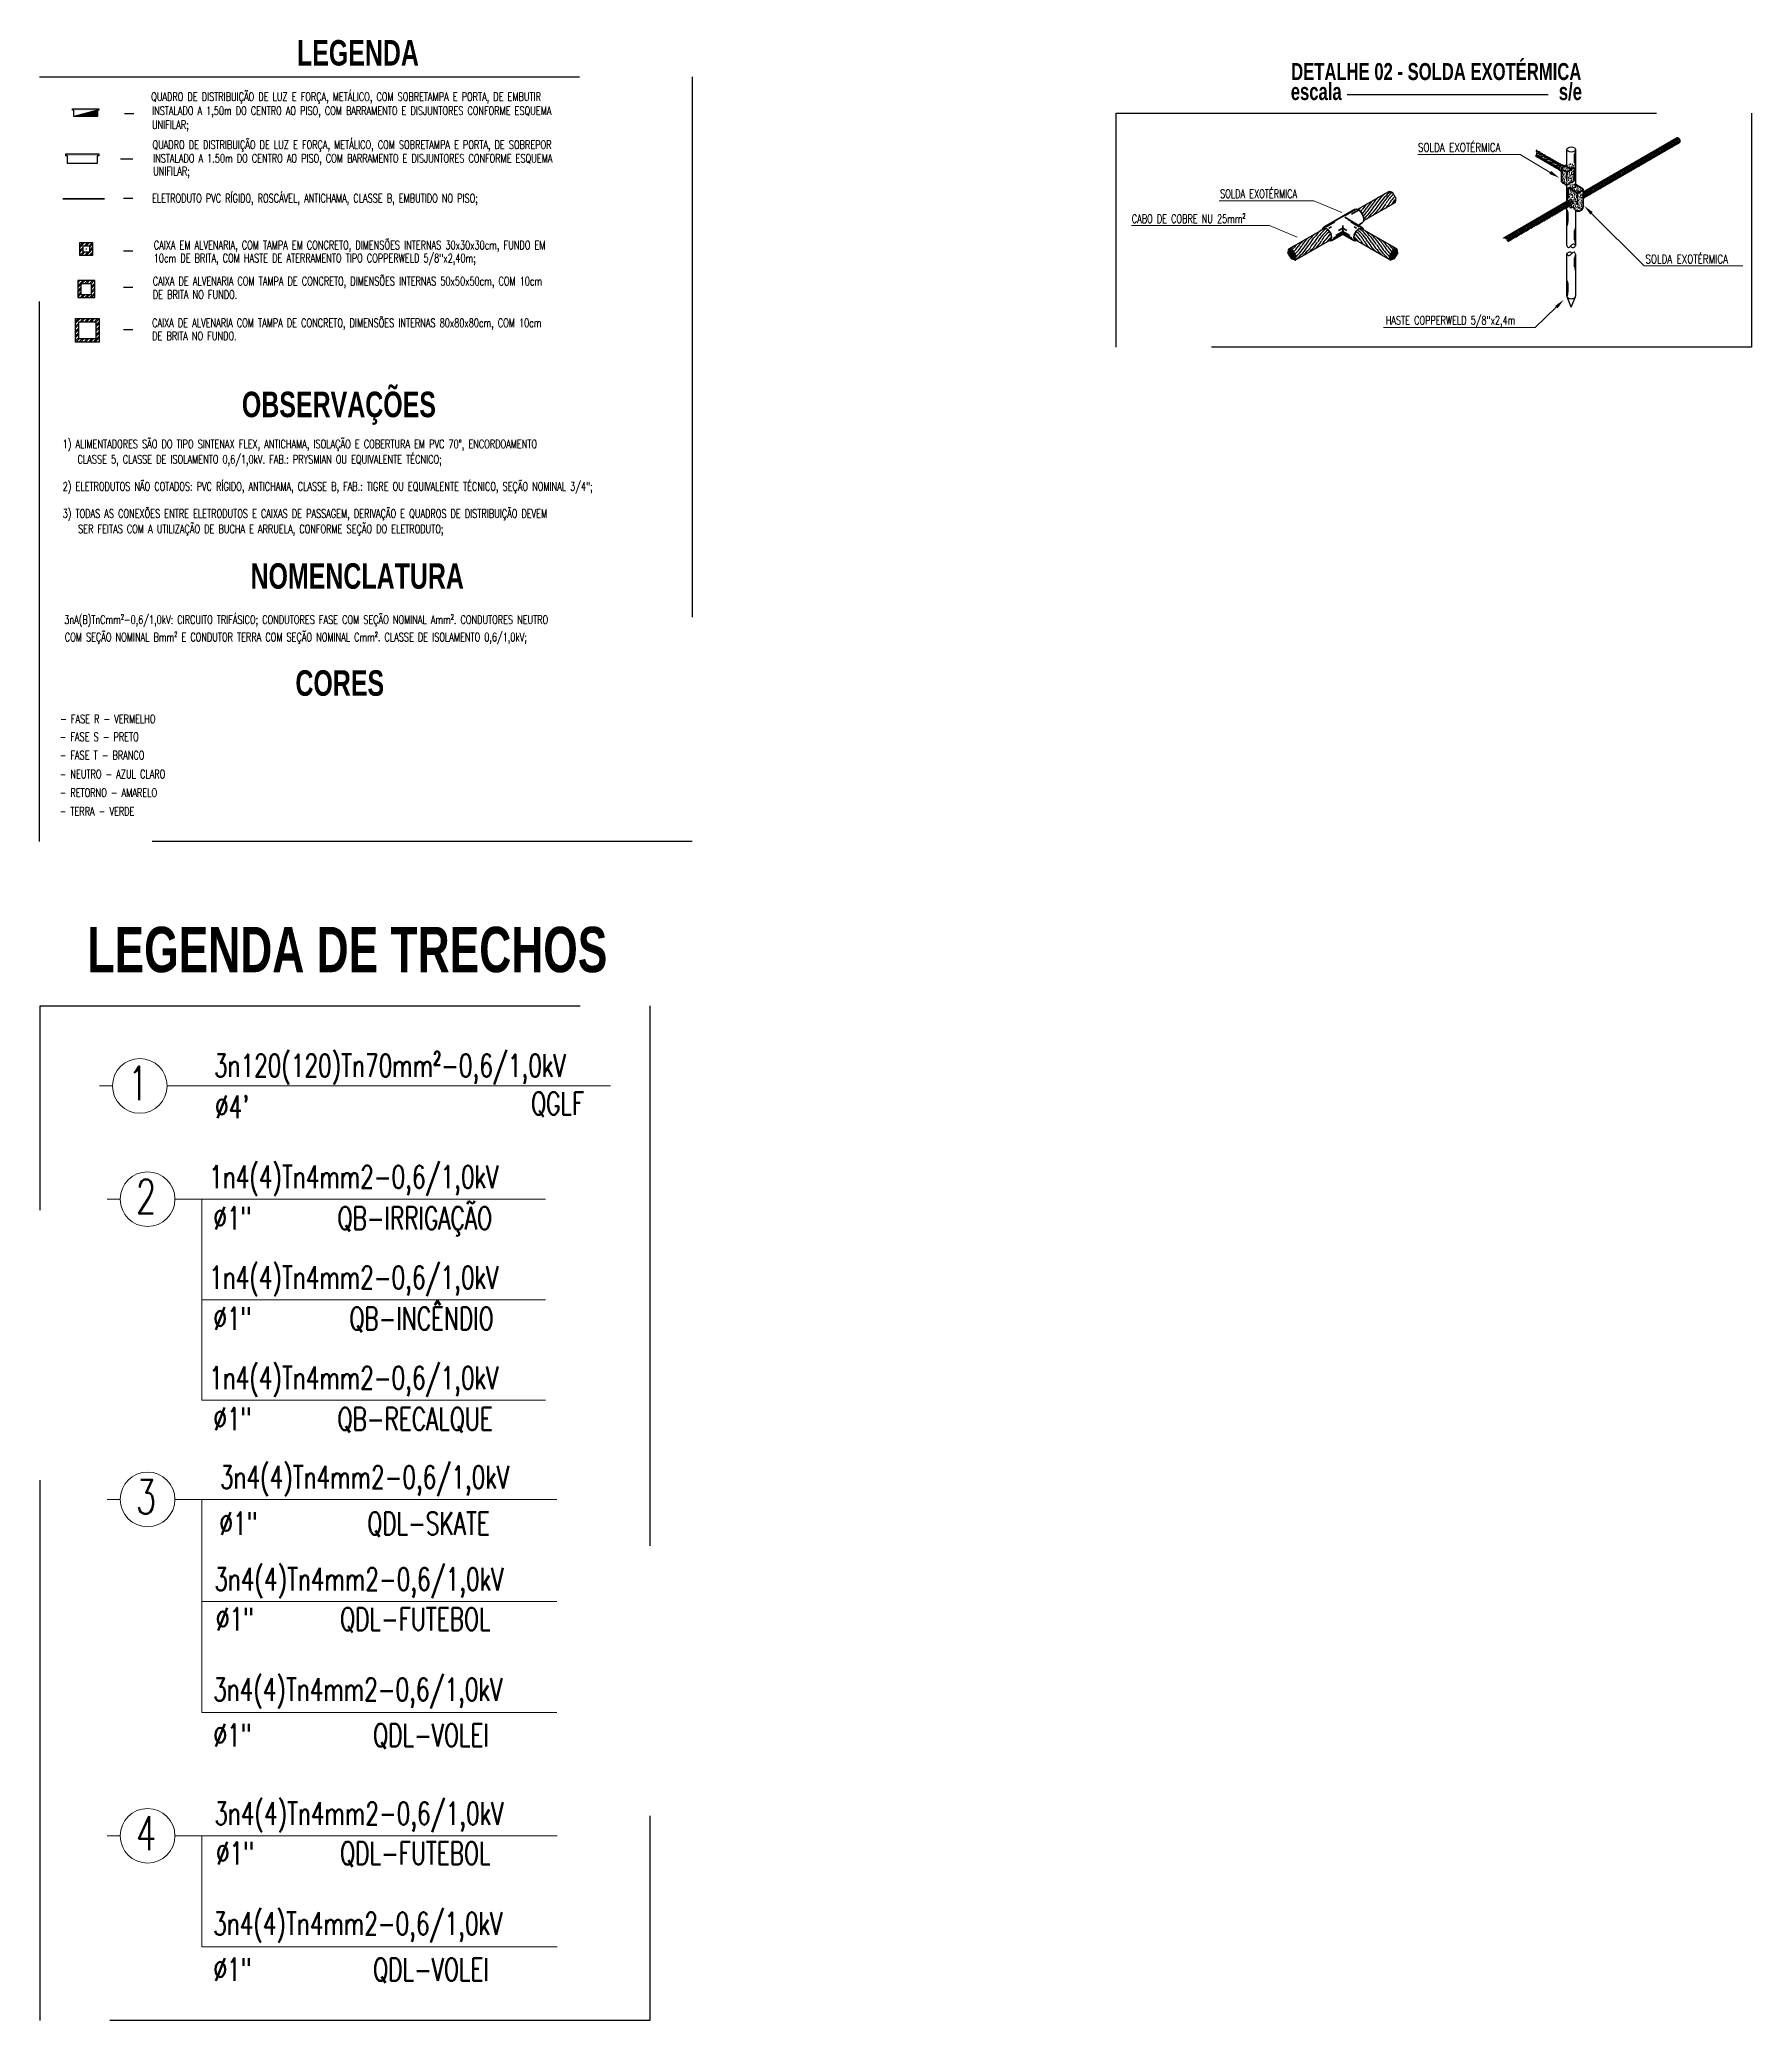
# Model space of a CAD drawing. Header units: millimetres. Extents: x 867 to 1330, y 209 to 507.
# Drawn here: x 955.32 to 985.52, y 208.95 to 243.89 of the extents above; entities that cross this region are included whole.
import ezdxf
from ezdxf.enums import TextEntityAlignment as Align

# ---------------------------------------------------------------- set-up
doc = ezdxf.new("R2010")
doc.units = ezdxf.units.MM
doc.header["$LTSCALE"] = 5
doc.set_wipeout_variables(frame=1)
doc.linetypes.add('HIDDEN', pattern=[9.525, 6.35, -3.175])
for name, color, linetype, lineweight in [('I-ARQ', 8, 'Continuous', 0), ('I-CAIXAS', 3, 'Continuous', 30), ('I-ELET_EMB', 5, 'Continuous', 35), ('I-ELET_PISO', 5, 'HIDDEN', 35), ('I-FIAÇÃO', 2, 'Continuous', 25), ('I-LIN_CHAMADA', 9, 'Continuous', 9), ('I-PONTO_ELE', 4, 'Continuous', 30), ('I-TEXTOS', 2, 'Continuous', 25)]:
    doc.layers.add(name, color=color, linetype=linetype, lineweight=lineweight)
doc.styles.add('ROMANS', font='ROMANS.SHX', dxfattribs={"height": 0.25})
doc.styles.add('SANSSERIFBOLD', font='sasb____.pfb')
pattern_1 = [(45, (0, 0), (-0.112253, 0.112253), []), (45, (0, 0.07938), (-0.112253, 0.112253), [])]

msp = doc.modelspace()

# ---------------------------------------------------------------- texts
at = {"layer": 'I-TEXTOS', "color": 4, "style": 'SANSSERIFBOLD', "width": 0.7}
for s, height, p in [('LEGENDA ', 0.45, (959.862, 243.429)), ('DETALHE 02 - SOLDA EXOTÉRMICA', 0.3, (977.398, 243.173)), ('escala                                               s/e', 0.3, (977.391, 242.82)), ('OBSERVAÇÕES', 0.45, (958.891, 237.227)), ('NOMENCLATURA', 0.45, (959.043, 234.201)), ('CORES', 0.45, (959.835, 232.313)), ('LEGENDA DE TRECHOS', 0.79998, (956.167, 227.438))]:
    msp.add_text(s, height=height, dxfattribs=at).set_placement(p)
at = {"layer": 'I-TEXTOS', "color": 2, "style": 'ROMANS', "width": 0.7}
for s, p in [('QUADRO DE DISTRIBUIÇÃO DE LUZ E FORÇA, METÁLICO, COM SOBRETAMPA E PORTA, DE EMBUTIR', (957.291, 242.804)), ('UNIFILAR;', (957.306, 242.31)), ('INSTALADO A 1,50m DO CENTRO AO PISO, COM BARRAMENTO E DISJUNTORES CONFORME ESQUEMA', (957.307, 242.557)), ('QUADRO DE DISTRIBUIÇÃO DE LUZ E FORÇA, METÁLICO, COM SOBRETAMPA E PORTA, DE SOBREPOR', (957.314, 241.957)), ('INSTALADO A 1.50m DO CENTRO AO PISO, COM BARRAMENTO E DISJUNTORES CONFORME ESQUEMA', (957.325, 241.717)), ('UNIFILAR;', (957.325, 241.491)), ('ELETRODUTO PVC RÍGIDO, ROSCÁVEL, ANTICHAMA, CLASSE B, EMBUTIDO NO PISO;', (957.306, 241.014)), ('CAIXA EM ALVENARIA, COM TAMPA EM CONCRETO, DIMENSÕES INTERNAS 30x30x30cm, FUNDO EM', (957.337, 240.187)), ('10cm DE BRITA, COM HASTE DE ATERRAMENTO TIPO COPPERWELD 5/8"x2,40m;', (957.337, 239.957)), ('CAIXA DE ALVENARIA COM TAMPA DE CONCRETO, DIMENSÕES INTERNAS 50x50x50cm, COM 10cm ', (957.32, 239.551)), ('DE BRITA NO FUNDO.', (957.32, 239.315)), ('CAIXA DE ALVENARIA COM TAMPA DE CONCRETO, DIMENSÕES INTERNAS 80x80x80cm, COM 10cm ', (957.308, 238.815)), ('DE BRITA NO FUNDO.', (957.308, 238.585)), ('1) ALIMENTADORES SÃO DO TIPO SINTENAX FLEX, ANTICHAMA, ISOLAÇÃO E COBERTURA EM PVC 70°, ENCORDOAMENTO ', (955.731, 236.679)), ('CLASSE 5, CLASSE DE ISOLAMENTO 0,6/1,0kV. FAB.: PRYSMIAN OU EQUIVALENTE TÉCNICO;', (955.993, 236.409)), ('2) ELETRODUTOS NÃO COTADOS: PVC RÍGIDO, ANTICHAMA, CLASSE B, FAB.: TIGRE OU EQUIVALENTE TÉCNICO, SEÇÃO NOMINAL 3/4";', (955.731, 235.93)), ('3) TODAS AS CONEXÕES ENTRE ELETRODUTOS E CAIXAS DE PASSAGEM, DERIVAÇÃO E QUADROS DE DISTRIBUIÇÃO DEVEM', (955.731, 235.452)), ('SER FEITAS COM A UTILIZAÇÃO DE BUCHA E ARRUELA, CONFORME SEÇÃO DO ELETRODUTO;', (956.003, 235.181)), ('3nA(B)TnCmm²-0,6/1,0kV: CIRCUITO TRIFÁSICO; CONDUTORES FASE COM SEÇÃO NOMINAL Amm². CONDUTORES NEUTRO', (955.758, 233.581)), ('COM SEÇÃO NOMINAL Bmm² E CONDUTOR TERRA COM SEÇÃO NOMINAL Cmm². CLASSE DE ISOLAMENTO 0,6/1,0kV;', (955.768, 233.273)), ('- FASE R - VERMELHO', (955.685, 231.83)), ('- FASE S - PRETO', (955.677, 231.514)), ('- FASE T - BRANCO', (955.677, 231.19)), ('- NEUTRO - AZUL CLARO', (955.677, 230.857)), ('- RETORNO - AMARELO', (955.677, 230.53)), ('- TERRA - VERDE', (955.677, 230.2))]:
    msp.add_text(s, height=0.15, dxfattribs=at).set_placement(p)
at = {"layer": 'I-TEXTOS', "linetype": 'ByBlock', "style": 'ROMANS'}
for s, width, p in [('SOLDA EXOTÉRMICA', 0.75, (979.635, 241.984)), ('SOLDA EXOTÉRMICA', 0.75, (983.647, 240.015)), ('HASTE COPPERWELD 5/8"x2,4m', 0.7, (979.066, 238.936))]:
    msp.add_text(s, height=0.15, dxfattribs=dict(at, width=width)).set_placement(p, align=Align.MIDDLE_LEFT)
at = {"layer": 'I-TEXTOS', "style": 'ROMANS', "width": 0.7}
for s, height, p in [('SOLDA EXOTÉRMICA', 0.15, (976.145, 241.092)), ('CABO DE COBRE NU 25mm²', 0.15, (974.587, 240.651)), ('3n120(120)Tn70mm²-0,6/1,0kV', 0.39999, (958.399, 225.591)), ('1', 0.6, (956.884, 225.179)), ("%%C4'", 0.4, (958.418, 224.861)), ('QGLF', 0.4, (963.993, 224.924)), ('1n4(4)Tn4mm2-0,6/1,0kV', 0.4, (958.315, 223.627)), ('2', 0.6, (957.021, 223.182)), ('%%C1"       QB-IRRIGAÇÃO', 0.4, (958.388, 222.901)), ('1n4(4)Tn4mm2-0,6/1,0kV', 0.4, (958.315, 221.855)), ('%%C1"        QB-INCÊNDIO', 0.4, (958.388, 221.13)), ('1n4(4)Tn4mm2-0,6/1,0kV', 0.4, (958.315, 220.083)), ('%%C1"       QB-RECALQUE', 0.4, (958.388, 219.358)), ('3n4(4)Tn4mm2-0,6/1,0kV', 0.4, (958.505, 218.331)), ('3', 0.6, (957.021, 217.886)), ('%%C1"         QDL-SKATE', 0.4, (958.495, 217.517)), ('4', 0.6, (957.021, 211.954))]:
    msp.add_text(s, height=height, dxfattribs=at).set_placement(p)
for s, p in [('3n4(4)Tn4mm2-0,6/1,0kV', (958.405, 216.533)), ('%%C1"       QDL-FUTEBOL', (958.433, 215.83)), ('3n4(4)Tn4mm2-0,6/1,0kV', (958.385, 214.588)), ('%%C1"          QDL-VOLEI', (958.39, 213.78)), ('3n4(4)Tn4mm2-0,6/1,0kV', (958.405, 212.402)), ('%%C1"       QDL-FUTEBOL', (958.434, 211.699)), ('3n4(4)Tn4mm2-0,6/1,0kV', (958.386, 210.457)), ('%%C1"          QDL-VOLEI', (958.39, 209.649))]:
    msp.add_text(s, height=0.4, rotation=360, dxfattribs=at).set_placement(p)

# ---------------------------------------------------------------- blocks, each defined once
blk = doc.blocks.new('QUADRO-DISTRIBUIÇÃO')
blk.add_wipeout([(-0.259, 0.091), (0.256, 0.091), (0.256, 0.061), (0.232, 0.061), (0.232, -0.061), (-0.232, -0.061), (-0.232, 0.061), (-0.259, 0.061)]).dxf.layer = 'I-CAIXAS'
at = {"layer": 'I-CAIXAS'}
blk.add_hatch(color=256, dxfattribs=at).paths.add_polyline_path([(-0.232, -0.061), (0.232, -0.061), (0.232, 0.061)])
for p, q in [((-0.259, 0.061), (-0.259, 0.091)), ((-0.259, 0.091), (0.256, 0.091)), ((-0.232, 0.061), (-0.259, 0.061)), ((-0.232, -0.061), (-0.232, 0.061)), ((0.232, 0.061), (-0.232, -0.061)), ((0.256, 0.061), (0.232, 0.061)), ((0.232, 0.061), (0.232, -0.061)), ((0.256, 0.091), (0.256, 0.061)), ((0.232, -0.061), (-0.232, -0.061)), ((0.232, -0.061), (-0.232, -0.061))]:
    blk.add_line(p, q, dxfattribs=at)
blk.add_solid([(0.256, 0.091), (-0.259, 0.091), (0.256, 0.061), (-0.259, 0.061)], dxfattribs=at)
blk = doc.blocks.new('CAIXA80X80')
at = {"layer": 'I-CAIXAS', "lineweight": 0}
h = blk.add_hatch(dxfattribs=at)
h.set_pattern_fill('STEEL', color=9, scale=0.05, style=0)
h.set_pattern_definition(pattern_1)
h.paths.add_polyline_path([(0.55, 0.55), (-0.55, 0.55), (-0.55, -0.55), (0.55, -0.55)])
h.paths.add_polyline_path([(0.4, -0.4), (-0.4, -0.4), (-0.4, 0.4), (0.4, 0.4)], flags=16)
at = {"layer": 'I-CAIXAS'}
for points in [[(-0.55, 0.55), (0.55, 0.55), (0.55, -0.55), (-0.55, -0.55)], [(-0.4, 0.4), (0.4, 0.4), (0.4, -0.4), (-0.4, -0.4)]]:
    blk.add_lwpolyline(points, close=True, dxfattribs=at)
blk = doc.blocks.new('CX50X50')
at = {"layer": 'I-CAIXAS', "lineweight": 0}
h = blk.add_hatch(dxfattribs=at)
h.set_pattern_fill('STEEL', color=9, scale=0.05, style=0)
h.set_pattern_definition(pattern_1)
h.paths.add_polyline_path([(0.4, 0.4), (-0.4, 0.4), (-0.4, -0.4), (0.4, -0.4)])
h.paths.add_polyline_path([(0.25, -0.25), (-0.25, -0.25), (-0.25, 0.25), (0.25, 0.25)], flags=16)
at = {"layer": 'I-CAIXAS'}
for points in [[(0.4, 0.4), (-0.4, 0.4), (-0.4, -0.4), (0.4, -0.4)], [(0.25, 0.25), (-0.25, 0.25), (-0.25, -0.25), (0.25, -0.25)]]:
    blk.add_lwpolyline(points, close=True, dxfattribs=at)
blk = doc.blocks.new('cxat')
at = {"layer": 'I-CAIXAS', "lineweight": 0}
h = blk.add_hatch(dxfattribs=at)
h.set_pattern_fill('STEEL', color=9, scale=0.05, angle=-90, style=0)
h.set_pattern_definition([(315, (0, 0), (0.1122532015134, 0.1122532015134), []), (315, (0.07938, -1e-17), (0.1122532015134, 0.1122532015134), [])])
h.paths.add_polyline_path([(464481.605, 9296211.166), (464481.605, 9296211.766), (464481.005, 9296211.766), (464481.005, 9296211.166)])
h.paths.add_polyline_path([(464481.155, 9296211.316), (464481.155, 9296211.616), (464481.455, 9296211.616), (464481.455, 9296211.316)], flags=16)
at = {"layer": 'I-CAIXAS'}
for points in [[(464481.605, 9296211.766), (464481.605, 9296211.166), (464481.005, 9296211.166), (464481.005, 9296211.766)], [(464481.455, 9296211.616), (464481.455, 9296211.316), (464481.155, 9296211.316), (464481.155, 9296211.616)]]:
    blk.add_lwpolyline(points, close=True, dxfattribs=at)
at = {"layer": 'I-PONTO_ELE'}
blk.add_solid([(464481.276, 9296211.495), (464481.333, 9296211.495), (464481.276, 9296211.438), (464481.333, 9296211.438)], dxfattribs=at)

# ---------------------------------------------------------------- hatches: boundary and pattern name
at = {"layer": 'I-ELET_EMB'}
h = msp.add_hatch(dxfattribs=at)
h.set_pattern_fill('STIPPLE', color=256, scale=0.13125, angle=30, style=0)
h.set_pattern_definition([(30, (973.17299, 232.3687), (-0.065625, 0.1136658), [0, -0.13125]), (30, (973.20805, 232.39197), (-0.065625, 0.1136658), [0, -0.13125]), (30, (973.17315, 232.40517), (-0.065625, 0.1136658), [0, -0.13125]), (30, (973.18766, 232.43779), (-0.065625, 0.1136658), [0, -0.13125]), (30, (973.15417, 232.42755), (-0.065625, 0.1136658), [0, -0.13125]), (30, (973.14751, 232.46008), (-0.065625, 0.1136658), [0, -0.13125]), (30, (973.11978, 232.47135), (-0.065625, 0.1136658), [0, -0.13125]), (30, (973.15747, 232.49008), (-0.065625, 0.1136658), [0, -0.13125]), (30, (973.18212, 232.51037), (-0.065625, 0.1136658), [0, -0.13125]), (30, (973.21151, 232.49097), (-0.065625, 0.1136658), [0, -0.13125]), (30, (973.23556, 232.50182), (-0.065625, 0.1136658), [0, -0.13125]), (30, (973.25918, 232.4609), (-0.065625, 0.1136658), [0, -0.13125]), (30, (973.2466, 232.43545), (-0.065625, 0.1136658), [0, -0.13125]), (30, (973.21084, 232.42389), (-0.065625, 0.1136658), [0, -0.13125]), (30, (973.21948, 232.45616), (-0.065625, 0.1136658), [0, -0.13125]), (30, (973.18721, 232.46481), (-0.065625, 0.1136658), [0, -0.13125]), (30, (973.2717, 232.42872), (-0.065625, 0.1136658), [0, -0.13125])])
edge = h.paths.add_edge_path()
edge.add_line((982.165, 241.386), (982.168, 241.376))
edge.add_line((982.168, 241.376), (982.172, 241.369))
edge.add_line((982.172, 241.369), (982.176, 241.364))
edge.add_line((982.176, 241.364), (982.181, 241.36))
edge.add_line((982.181, 241.36), (982.187, 241.358))
edge.add_line((982.187, 241.358), (982.192, 241.356))
edge.add_line((982.192, 241.356), (982.197, 241.355))
edge.add_line((982.197, 241.355), (982.201, 241.354))
edge.add_line((982.201, 241.354), (982.205, 241.352))
edge.add_line((982.205, 241.352), (982.209, 241.35))
edge.add_line((982.209, 241.35), (982.212, 241.348))
edge.add_line((982.212, 241.348), (982.215, 241.346))
edge.add_line((982.215, 241.346), (982.217, 241.344))
edge.add_line((982.217, 241.344), (982.219, 241.342))
edge.add_line((982.219, 241.342), (982.221, 241.34))
edge.add_line((982.221, 241.34), (982.223, 241.338))
edge.add_line((982.223, 241.338), (982.225, 241.336))
edge.add_line((982.225, 241.336), (982.227, 241.335))
edge.add_line((982.227, 241.335), (982.229, 241.333))
edge.add_line((982.229, 241.333), (982.231, 241.332))
edge.add_line((982.231, 241.332), (982.233, 241.331))
edge.add_line((982.233, 241.331), (982.235, 241.33))
edge.add_line((982.235, 241.33), (982.237, 241.329))
edge.add_line((982.237, 241.329), (982.239, 241.328))
edge.add_line((982.239, 241.328), (982.241, 241.327))
edge.add_line((982.241, 241.327), (982.243, 241.326))
edge.add_line((982.243, 241.326), (982.245, 241.325))
edge.add_line((982.245, 241.325), (982.247, 241.325))
edge.add_line((982.247, 241.325), (982.249, 241.324))
edge.add_line((982.249, 241.324), (982.251, 241.324))
edge.add_line((982.251, 241.324), (982.253, 241.323))
edge.add_line((982.253, 241.323), (982.255, 241.323))
edge.add_line((982.255, 241.323), (982.258, 241.323))
edge.add_line((982.258, 241.323), (982.26, 241.323))
edge.add_line((982.26, 241.323), (982.262, 241.323))
edge.add_line((982.262, 241.323), (982.265, 241.323))
edge.add_line((982.265, 241.323), (982.267, 241.324))
edge.add_line((982.267, 241.324), (982.27, 241.325))
edge.add_line((982.27, 241.325), (982.272, 241.325))
edge.add_line((982.272, 241.325), (982.275, 241.327))
edge.add_line((982.275, 241.327), (982.277, 241.328))
edge.add_line((982.277, 241.328), (982.28, 241.329))
edge.add_line((982.28, 241.329), (982.283, 241.331))
edge.add_line((982.283, 241.331), (982.285, 241.333))
edge.add_line((982.285, 241.333), (982.288, 241.335))
edge.add_line((982.288, 241.335), (982.291, 241.337))
edge.add_line((982.291, 241.337), (982.294, 241.339))
edge.add_line((982.294, 241.339), (982.297, 241.342))
edge.add_line((982.297, 241.342), (982.3, 241.344))
edge.add_line((982.3, 241.344), (982.303, 241.347))
edge.add_line((982.303, 241.347), (982.306, 241.35))
edge.add_line((982.306, 241.35), (982.309, 241.353))
edge.add_line((982.309, 241.353), (982.313, 241.355))
edge.add_line((982.313, 241.355), (982.316, 241.358))
edge.add_line((982.316, 241.358), (982.32, 241.36))
edge.add_line((982.32, 241.36), (982.324, 241.362))
edge.add_line((982.324, 241.362), (982.327, 241.364))
edge.add_line((982.327, 241.364), (982.332, 241.366))
edge.add_line((982.332, 241.366), (982.336, 241.367))
edge.add_line((982.336, 241.367), (982.34, 241.369))
edge.add_line((982.34, 241.369), (982.345, 241.37))
edge.add_line((982.345, 241.37), (982.349, 241.371))
edge.add_line((982.349, 241.371), (982.354, 241.373))
edge.add_line((982.354, 241.373), (982.359, 241.374))
edge.add_line((982.359, 241.374), (982.363, 241.376))
edge.add_line((982.363, 241.376), (982.368, 241.378))
edge.add_line((982.368, 241.378), (982.373, 241.38))
edge.add_line((982.373, 241.38), (982.377, 241.384))
edge.add_line((982.377, 241.384), (982.382, 241.388))
edge.add_line((982.382, 241.388), (982.387, 241.394))
edge.add_line((982.387, 241.394), (982.391, 241.402))
edge.add_line((982.391, 241.402), (982.396, 241.411))
edge.add_line((982.396, 241.411), (982.396, 241.63))
edge.add_line((982.396, 241.63), (982.396, 241.63))
edge.add_ellipse((982.338, 241.66), major_axis=(-0.0775, 0), ratio=0.5774, start_angle=221.8514, end_angle=228.1535)
edge.add_line((982.39, 241.627), (982.284, 241.565))
edge.add_arc((982.258, 241.611), 0.0525, 240, 300, ccw=False)
edge.add_line((982.231, 241.565), (982.173, 241.599))
edge.add_arc((982.181, 241.613), 0.0159, 180, 240, ccw=False)
edge.add_line((982.165, 241.613), (982.165, 241.386))
edge = h.paths.add_edge_path()
edge.add_arc((982.451, 241.214), 0.0318, 240, 300)
edge.add_line((982.467, 241.186), (982.54, 241.228))
edge.add_arc((982.532, 241.242), 0.0159, 300, 420)
edge.add_line((982.54, 241.256), (982.416, 241.328))
edge.add_line((982.416, 241.328), (982.416, 241.306))
edge.add_ellipse((982.338, 241.306), major_axis=(-0.0775, 0), ratio=0.5774, start_angle=180, end_angle=313.1409)
edge.add_line((982.285, 241.273), (982.436, 241.186))
edge = h.paths.add_edge_path()
edge.add_ellipse((982.532, 241.136), major_axis=(-0.0256, 0.0444), ratio=0.5774, start_angle=185.404, end_angle=288.8795)
edge.add_line((982.548, 241.164), (982.548, 241.079))
edge.add_arc((982.574, 241.069), 0.0278, 120.2965, 159.1471, ccw=False)
edge = h.paths.add_edge_path()
edge.add_line((982.436, 241.186), (982.285, 241.273))
edge.add_ellipse((982.338, 241.306), major_axis=(-0.0775, 0), ratio=0.5774, start_angle=313.1409, end_angle=316.0958)
edge.add_line((982.282, 241.275), (982.282, 241.127))
edge.add_arc((982.202, 241.113), 0.0817, -17.9583, 9.999, ccw=False)
edge.add_arc((982.363, 241.033), 0.0996, 146.5236, 177.9876)
edge.add_ellipse((982.296, 240.999), major_axis=(-0.0256, 0.0444), ratio=0.5774, start_angle=340.7438, end_angle=557.6337)
edge.add_line((982.312, 240.952), (982.307, 240.949))
edge.add_arc((982.333, 240.946), 0.0261, 172.859, 310.0622)
edge.add_arc((982.366, 240.915), 0.02, 27.183, 145.6624, ccw=False)
edge.add_arc((982.465, 240.943), 0.0832, 193.6166, 360.7094)
edge.add_line((982.548, 240.944), (982.548, 241.179))
edge.add_line((982.548, 241.179), (982.548, 241.242))
edge.add_arc((982.532, 241.242), 0.0159, 300, 360, ccw=False)
edge.add_line((982.54, 241.228), (982.467, 241.186))
edge.add_arc((982.451, 241.214), 0.0318, 240, 300, ccw=False)
edge = h.paths.add_edge_path()
edge.add_line((982.173, 241.627), (982.225, 241.657))
edge.add_arc((982.243, 241.773), 0.117, 238.1521, 260.9248, ccw=False)
edge.add_ellipse((982.157, 241.628), major_axis=(0.0256, 0.0444), ratio=0.5774, start_angle=2.8835, end_angle=182.1813)
edge.add_arc((982.112, 241.529), 0.058, 24.0551, 69.0209, ccw=False)
edge.add_line((982.165, 241.553), (982.165, 241.613))
edge.add_arc((982.181, 241.613), 0.0159, 120, 180, ccw=False)
edge = h.paths.add_edge_path()
edge.add_line((982.284, 241.565), (982.39, 241.627))
edge.add_ellipse((982.338, 241.66), major_axis=(-0.0775, 0), ratio=0.5774, start_angle=228.1535, end_angle=360)
edge.add_line((982.261, 241.66), (982.261, 241.678))
edge.add_line((982.261, 241.678), (982.173, 241.627))
edge.add_arc((982.181, 241.613), 0.0159, 120, 240)
edge.add_line((982.173, 241.599), (982.231, 241.565))
edge.add_arc((982.258, 241.611), 0.0525, 240, 300)

# ---------------------------------------------------------------- linework, layer by layer
at = {"linetype": 'HIDDEN', "ltscale": 0.3}
for points in [[(974.314, 242.587), (985.515, 242.587), (985.515, 238.459), (974.314, 238.459)], [(955.332, 226.847), (966.088, 226.847), (966.088, 208.951), (955.332, 208.951)]]:
    msp.add_lwpolyline(points, close=True, dxfattribs=at)
at = {"layer": 'I-ARQ'}
for p, q in [((982.548, 241.201), (984.207, 242.158)), ((982.124, 241.592), (981.708, 241.832)), ((982.175, 241.675), (981.717, 241.939)), ((982.392, 241.71), (982.392, 241.872)), ((982.4, 241.667), (982.4, 241.898)), ((982.408, 241.646), (982.408, 241.914)), ((982.564, 241.098), (984.256, 242.074)), ((981.14, 240.387), (982.28, 241.046)), ((981.222, 240.323), (982.313, 240.952)), ((982.261, 240.866), (982.261, 240.923)), ((982.269, 240.61), (982.269, 240.879)), ((982.277, 240.632), (982.277, 240.862)), ((982.285, 240.675), (982.285, 240.837)), ((982.392, 240.355), (982.392, 240.517)), ((982.4, 240.312), (982.4, 240.542)), ((982.408, 240.29), (982.408, 240.559)), ((982.392, 239.879), (982.392, 240.04)), ((982.4, 239.836), (982.4, 240.066)), ((982.408, 239.814), (982.408, 240.082)), ((982.269, 239.365), (982.269, 239.633)), ((982.277, 239.386), (982.277, 239.617)), ((982.285, 239.43), (982.285, 239.591))]:
    msp.add_line(p, q, dxfattribs=at)
msp.add_arc((982.181, 241.613), 0.0159, 120, 240, dxfattribs=at)
for centre, major_axis, ratio, start_param, end_param in [((984.212, 242.15), (-0.00488, 0.00845), 0.509483, 4.692989, 6.283185), ((984.224, 242.146), (-0.00488, 0.00845), 0.509483, 4.628823, 6.283185), ((984.236, 242.142), (-0.00488, 0.00845), 0.509483, 3.141593, 6.283185), ((984.246, 242.125), (-0.00477, 0.00835), 0.512264, 3.141593, 6.283185), ((984.255, 242.109), (-0.00477, 0.00822), 0.525888, 2.655075, 6.283185), ((984.251, 242.083), (-0.00488, 0.00845), 0.509483, 3.141593, 4.494178), ((984.253, 242.096), (-0.00488, 0.00845), 0.509483, 3.262738, 4.839163)]:
    msp.add_ellipse(centre, major_axis=major_axis, ratio=ratio, start_param=start_param, end_param=end_param, dxfattribs=at)
at = {"layer": 'I-CAIXAS'}
msp.add_lwpolyline([(956.337, 241.7), (955.816, 241.7), (955.816, 241.836), (955.785, 241.836), (955.785, 241.87), (956.365, 241.87), (956.365, 241.836), (956.337, 241.836), (956.337, 241.7), (955.816, 241.7)], dxfattribs=at)
msp.add_solid([(956.365, 241.87), (955.785, 241.87), (956.365, 241.836), (955.785, 241.836)], dxfattribs=at)
at = {"layer": 'I-ELET_EMB'}
for p, q in [((982.165, 241.613), (982.165, 241.386)), ((982.173, 241.627), (982.261, 241.678)), ((982.231, 241.565), (982.173, 241.599)), ((982.258, 241.558), (982.258, 241.421)), ((982.284, 241.565), (982.396, 241.63)), ((982.396, 241.63), (982.396, 241.411)), ((982.282, 241.275), (982.282, 241.127)), ((982.436, 241.186), (982.282, 241.275)), ((982.54, 241.256), (982.416, 241.328)), ((982.451, 241.182), (982.451, 240.973)), ((982.467, 241.186), (982.54, 241.228)), ((982.548, 241.179), (982.548, 241.242)), ((982.548, 241.179), (982.548, 240.944))]:
    msp.add_line(p, q, dxfattribs=at)
at = {"layer": 'I-ELET_EMB', "linetype": 'Continuous'}
for p, q in [((977.977, 240.581), (978.514, 240.891)), ((977.989, 240.583), (978.211, 240.711)), ((978.513, 240.886), (978.313, 240.77)), ((978.64, 240.581), (978.342, 240.752)), ((978.533, 240.888), (978.353, 240.784)), ((978.627, 240.583), (978.405, 240.711)), ((978.465, 240.81), (978.574, 240.873)), ((978.017, 240.583), (978.168, 240.67)), ((978.065, 240.562), (978.107, 240.586)), ((978.114, 240.343), (978.308, 240.455)), ((978.13, 240.36), (978.308, 240.463)), ((978.308, 240.477), (978.147, 240.384)), ((978.183, 240.43), (978.308, 240.502)), ((978.235, 240.52), (978.308, 240.562)), ((978.295, 240.447), (978.295, 240.465)), ((978.302, 240.451), (978.302, 240.516)), ((978.308, 240.455), (978.308, 240.606)), ((978.382, 240.52), (978.308, 240.562)), ((978.434, 240.43), (978.308, 240.502)), ((978.308, 240.477), (978.47, 240.384)), ((978.487, 240.36), (978.308, 240.463)), ((978.503, 240.343), (978.308, 240.455)), ((978.315, 240.451), (978.315, 240.516)), ((978.322, 240.447), (978.322, 240.465)), ((978.6, 240.583), (978.449, 240.67)), ((978.552, 240.562), (978.51, 240.586)), ((978.651, 240.653), (978.583, 240.614))]:
    msp.add_line(p, q, dxfattribs=at)
at = {"layer": 'I-ELET_EMB'}
msp.add_lwpolyline([(982.165, 241.386), (982.168, 241.376), (982.172, 241.369), (982.176, 241.364), (982.181, 241.36), (982.187, 241.358), (982.192, 241.356), (982.197, 241.355), (982.201, 241.354), (982.205, 241.352), (982.209, 241.35), (982.212, 241.348), (982.215, 241.346), (982.217, 241.344), (982.219, 241.342), (982.221, 241.34), (982.223, 241.338), (982.225, 241.336), (982.227, 241.335), (982.229, 241.333), (982.231, 241.332), (982.233, 241.331), (982.235, 241.33), (982.237, 241.329), (982.239, 241.328), (982.241, 241.327), (982.243, 241.326), (982.245, 241.325), (982.247, 241.325), (982.249, 241.324), (982.251, 241.324), (982.253, 241.323), (982.255, 241.323), (982.258, 241.323), (982.26, 241.323), (982.262, 241.323), (982.265, 241.323), (982.267, 241.324), (982.27, 241.325), (982.272, 241.325), (982.275, 241.327), (982.277, 241.328), (982.28, 241.329), (982.283, 241.331), (982.285, 241.333), (982.288, 241.335), (982.291, 241.337), (982.294, 241.339), (982.297, 241.342), (982.3, 241.344), (982.303, 241.347), (982.306, 241.35), (982.309, 241.353), (982.313, 241.355), (982.316, 241.358), (982.32, 241.36), (982.324, 241.362), (982.327, 241.364), (982.332, 241.366), (982.336, 241.367), (982.34, 241.369), (982.345, 241.37), (982.349, 241.371), (982.354, 241.373), (982.359, 241.374), (982.363, 241.376), (982.368, 241.378), (982.373, 241.38), (982.377, 241.384), (982.382, 241.388), (982.387, 241.394), (982.391, 241.402), (982.396, 241.411)], dxfattribs=at)
for centre, radius, start, end in [((982.112, 241.529), 0.058, 24.0551, 69.0209), ((982.243, 241.773), 0.117, 238.1521, 260.9248), ((982.258, 241.611), 0.0525, 240, 300), ((982.363, 241.033), 0.0996, 146.5236, 177.9876), ((982.202, 241.113), 0.0817, 342.0417, 9.999), ((982.451, 241.214), 0.0318, 240, 300), ((982.532, 241.242), 0.0159, 300, 60), ((982.574, 241.069), 0.0278, 120.2965, 159.1471), ((982.333, 240.946), 0.0261, 172.0911, 310.0622), ((982.366, 240.915), 0.02, 27.183, 145.6624), ((982.465, 240.943), 0.0832, 193.6166, 0.7094)]:
    msp.add_arc(centre, radius, start, end, dxfattribs=at)
for centre, major_axis, ratio, start_param, end_param in [((982.157, 241.628), (0.0256, 0.0444), 0.5774, 0.050327, 3.179664), ((982.338, 241.66), (-0.0775, 0), 0.5774, 0, 2.411794), ((982.338, 241.306), (-0.0775, 0), 0.5774, 0.765925, 3.141593), ((982.33, 241.019), (-0.0256, 0.0444), 0.5774, 3.532674, 6.110033), ((982.532, 241.136), (-0.0256, 0.0444), 0.5774, 3.235909, 5.044874), ((982.296, 240.999), (-0.0256, 0.0444), 0.5774, 2.823996, 6.61927), ((978.034, 240.455), (0.0571, -0.099), 0.522813, 0, 3.020213), ((978.583, 240.455), (-0.0571, -0.099), 0.522813, 3.262283, 6.283185)]:
    msp.add_ellipse(centre, major_axis=major_axis, ratio=ratio, start_param=start_param, end_param=end_param, dxfattribs=at)
at = {"layer": 'I-ELET_EMB', "linetype": 'Continuous'}
for centre, major_axis, start_param, end_param in [((978.583, 240.772), (-0.069, 0.119), 3.141593, 6.283185), ((978.046, 240.462), (-0.069, 0.119), 6.270306, 6.880723), ((978.571, 240.462), (0.069, 0.119), 5.696014, 6.296065), ((978.046, 240.462), (-0.069, 0.119), 2.556607, 3.141593), ((978.571, 240.462), (0.069, 0.119), 3.141593, 3.726578)]:
    msp.add_ellipse(centre, major_axis=major_axis, ratio=0.57735, start_param=start_param, end_param=end_param, dxfattribs=at)
at = {"layer": 'I-ELET_PISO', "ltscale": 0.08}
msp.add_line((955.733, 241.077), (956.468, 241.077), dxfattribs=at)
at = {"layer": 'I-FIAÇÃO'}
for p, q in [((978.563, 240.892), (979.12, 241.21)), ((978.678, 240.695), (979.234, 241.013)), ((977.356, 240.195), (977.984, 240.557)), ((977.47, 239.998), (978.091, 240.356)), ((979.147, 239.998), (978.526, 240.356)), ((979.261, 240.195), (978.633, 240.557)), ((977.384, 240.186), (977.426, 240.235)), ((979.232, 240.186), (979.191, 240.235))]:
    msp.add_line(p, q, dxfattribs=at)
for centre, radius, start, end in [((984.512, 241.705), 0.559, 132.6958, 147.3042), ((984.557, 241.731), 0.559, 132.6958, 147.3042), ((983.84, 242.349), 0.451, 308.4803, 328.2103), ((984.38, 241.921), 0.284, 124.6217, 150.8668), ((983.992, 242.263), 0.297, 305.9242, 330.4725), ((984.515, 241.864), 0.403, 134.6375, 146.6113), ((984.383, 242.001), 0.194, 137.0046, 145.2876), ((981.846, 242.382), 0.559, 255.8288, 267.3042), ((981.801, 242.408), 0.559, 261.0198, 267.3042), ((981.578, 241.505), 0.451, 68.4803, 72.0198), ((981.755, 242.435), 0.559, 266.0372, 267.3042), ((981.669, 241.452), 0.451, 68.4803, 83.8045), ((981.624, 241.478), 0.451, 68.4803, 77.8666), ((981.892, 242.356), 0.559, 252.6958, 267.3042), ((981.715, 241.426), 0.451, 68.4803, 88.2103), ((981.937, 242.33), 0.559, 252.6958, 267.3042), ((981.76, 241.399), 0.451, 68.4803, 88.2103), ((981.983, 242.303), 0.559, 252.6958, 267.3042), ((981.806, 241.373), 0.451, 68.4803, 88.2103), ((981.851, 241.347), 0.451, 68.4803, 88.2103), ((981.897, 241.321), 0.451, 68.4803, 88.2103), ((983.92, 241.363), 0.559, 132.6958, 147.3042), ((983.965, 241.389), 0.559, 132.6958, 147.3042), ((983.248, 242.008), 0.451, 308.4803, 328.2103), ((984.011, 241.416), 0.559, 132.6958, 147.3042), ((983.294, 242.034), 0.451, 308.4803, 328.2103), ((984.057, 241.442), 0.559, 132.6958, 147.3042), ((983.339, 242.06), 0.451, 308.4803, 328.2103), ((984.102, 241.468), 0.559, 132.6958, 147.3042), ((983.385, 242.086), 0.451, 308.4803, 328.2103), ((984.148, 241.494), 0.559, 132.6958, 147.3042), ((983.431, 242.113), 0.451, 308.4803, 328.2103), ((984.193, 241.521), 0.559, 132.6958, 147.3042), ((983.476, 242.139), 0.451, 308.4803, 328.2103), ((984.239, 241.547), 0.559, 132.6958, 147.3042), ((983.522, 242.165), 0.451, 308.4803, 328.2103), ((984.284, 241.573), 0.559, 132.6958, 147.3042), ((983.567, 242.192), 0.451, 308.4803, 328.2103), ((984.33, 241.6), 0.559, 132.6958, 147.3042), ((983.613, 242.218), 0.451, 308.4803, 328.2103), ((984.375, 241.626), 0.559, 132.6958, 147.3042), ((983.658, 242.244), 0.451, 308.4803, 328.2103), ((984.421, 241.652), 0.559, 132.6958, 147.3042), ((983.704, 242.27), 0.451, 308.4803, 328.2103), ((984.466, 241.678), 0.559, 132.6958, 147.3042), ((983.749, 242.297), 0.451, 308.4803, 328.2103), ((983.795, 242.323), 0.451, 308.4803, 328.2103), ((984.155, 242.146), 0.113, 300.515, 336.0679), ((984.156, 242.133), 0.113, 326.0714, 336.0679), ((982.028, 242.277), 0.559, 252.6958, 267.3042), ((982.074, 242.251), 0.559, 252.6958, 267.3042), ((982.119, 242.224), 0.559, 252.6958, 267.3042), ((981.942, 241.294), 0.451, 68.4803, 88.2103), ((982.165, 242.198), 0.559, 252.6958, 266.4389), ((981.988, 241.268), 0.451, 68.4803, 88.2103), ((982.21, 242.172), 0.559, 252.6958, 260.896), ((982.034, 241.242), 0.451, 73.2065, 88.2103), ((982.256, 242.146), 0.559, 252.6958, 256.0267), ((982.079, 241.215), 0.451, 81.3874, 88.2103), ((983.283, 240.995), 0.559, 132.6958, 147.3042), ((983.328, 241.021), 0.559, 132.6958, 147.3042), ((982.611, 241.64), 0.451, 308.4803, 328.2103), ((983.374, 241.048), 0.559, 132.6958, 147.3042), ((982.657, 241.666), 0.451, 308.4803, 328.2103), ((983.419, 241.074), 0.559, 132.6958, 147.3042), ((982.702, 241.692), 0.451, 308.4803, 328.2103), ((983.465, 241.1), 0.559, 132.6958, 147.3042), ((982.748, 241.718), 0.451, 308.4803, 328.2103), ((983.51, 241.126), 0.559, 132.6958, 147.3042), ((982.793, 241.745), 0.451, 308.4803, 328.2103), ((983.556, 241.153), 0.559, 132.6958, 147.3042), ((982.839, 241.771), 0.451, 308.4803, 328.2103), ((983.601, 241.179), 0.559, 132.6958, 147.3042), ((982.884, 241.797), 0.451, 308.4803, 328.2103), ((983.647, 241.205), 0.559, 132.6958, 147.3042), ((982.93, 241.824), 0.451, 308.4803, 328.2103), ((983.692, 241.232), 0.559, 132.6958, 147.3042), ((982.975, 241.85), 0.451, 308.4803, 328.2103), ((983.738, 241.258), 0.559, 132.6958, 147.3042), ((983.021, 241.876), 0.451, 308.4803, 328.2103), ((983.783, 241.284), 0.559, 132.6958, 147.3042), ((983.066, 241.902), 0.451, 308.4803, 328.2103), ((983.829, 241.31), 0.559, 132.6958, 147.3042), ((983.112, 241.929), 0.451, 308.4803, 328.2103), ((983.874, 241.337), 0.559, 132.6958, 147.3042), ((983.157, 241.955), 0.451, 308.4803, 328.2103), ((983.203, 241.981), 0.451, 308.4803, 328.2103), ((979.395, 240.584), 0.693, 130.6875, 150.1267), ((979.76, 240.392), 1.054, 132.4102, 148.1717), ((979.725, 240.475), 0.928, 128.435, 146.7642), ((979.765, 240.534), 0.882, 131.7772, 148.8439), ((979.491, 240.781), 0.471, 128.1044, 152.1084), ((979.479, 240.814), 0.394, 130.6471, 149.6734), ((979.355, 240.938), 0.179, 130.5057, 154.3774), ((982.964, 240.811), 0.559, 132.6958, 138.0791), ((983.009, 240.837), 0.559, 132.6958, 144.8932), ((982.201, 241.403), 0.451, 323.633, 328.2103), ((982.247, 241.429), 0.451, 315.469, 328.2103), ((982.292, 241.456), 0.451, 308.4803, 328.2103), ((983.055, 240.864), 0.559, 132.6958, 147.3042), ((982.338, 241.482), 0.451, 308.4803, 328.2103), ((983.101, 240.89), 0.559, 132.6958, 147.3042), ((982.384, 241.508), 0.451, 308.4803, 328.2103), ((983.146, 240.916), 0.559, 132.6958, 147.3042), ((982.429, 241.534), 0.451, 308.4803, 328.2103), ((983.192, 240.942), 0.559, 132.6958, 147.3042), ((982.475, 241.561), 0.451, 308.4803, 328.2103), ((983.237, 240.969), 0.559, 132.6958, 147.3042), ((982.52, 241.587), 0.451, 308.4803, 328.2103), ((982.566, 241.613), 0.451, 308.4803, 328.2103), ((978.646, 240.851), 0.0622, 134.4949, 154.6648), ((978.816, 240.748), 0.26, 135.0122, 145.261), ((978.989, 240.632), 0.424, 140.368, 149.0793), ((977.899, 241.432), 0.977, 320.4544, 327.9633), ((978.964, 240.728), 0.347, 131.2403, 149.9662), ((977.734, 241.634), 1.273, 317.3368, 326.3979), ((977.962, 241.509), 1.063, 312.4695, 328.0944), ((979.24, 240.607), 0.597, 132.407, 149.1128), ((977.847, 241.69), 1.309, 312.6958, 327.3042), ((978.274, 241.432), 0.858, 311.4359, 329.0739), ((978.646, 241.227), 0.484, 308.6897, 332.2807), ((978.89, 241.129), 0.275, 308.0378, 334.9512), ((978.983, 241.129), 0.24, 319.4967, 331.6379), ((979.383, 240.935), 0.179, 142.3713, 157.4842), ((982.069, 240.294), 0.559, 132.6958, 147.3042), ((982.114, 240.32), 0.559, 132.6958, 147.3042), ((982.16, 240.347), 0.559, 132.6958, 147.3042), ((981.443, 240.965), 0.451, 308.4803, 328.2103), ((982.205, 240.373), 0.559, 132.6958, 147.3042), ((981.488, 240.991), 0.451, 308.4803, 328.2103), ((982.251, 240.399), 0.559, 132.6958, 147.3042), ((981.534, 241.018), 0.451, 308.4803, 328.2103), ((982.296, 240.426), 0.559, 132.6958, 147.3042), ((981.579, 241.044), 0.451, 308.4803, 328.2103), ((982.342, 240.452), 0.559, 132.6958, 147.3042), ((981.625, 241.07), 0.451, 308.4803, 328.2103), ((982.387, 240.478), 0.559, 132.6958, 147.3042), ((981.67, 241.096), 0.451, 308.4803, 328.2103), ((982.433, 240.504), 0.559, 132.6958, 147.3042), ((981.716, 241.123), 0.451, 308.4803, 328.2103), ((982.478, 240.531), 0.559, 132.6958, 147.3042), ((981.761, 241.149), 0.451, 308.4803, 328.2103), ((982.524, 240.557), 0.559, 132.6958, 147.3042), ((981.807, 241.175), 0.451, 308.4803, 328.2103), ((982.569, 240.583), 0.559, 132.6958, 147.3042), ((981.852, 241.202), 0.451, 308.4803, 328.2103), ((982.615, 240.61), 0.559, 132.6958, 147.3042), ((981.898, 241.228), 0.451, 308.4803, 328.2103), ((982.66, 240.636), 0.559, 132.8076, 147.3042), ((981.943, 241.254), 0.451, 308.4803, 327.3431), ((982.706, 240.662), 0.559, 137.2842, 147.3042), ((981.989, 241.28), 0.451, 308.4803, 319.4103), ((982.751, 240.688), 0.559, 142.321, 147.3042), ((978.061, 239.979), 0.547, 129.5979, 150.4021), ((978.346, 239.848), 0.809, 130.6583, 149.3417), ((978.812, 239.561), 1.309, 132.6958, 147.3042), ((978.698, 239.741), 1.063, 130.0733, 148.0944), ((978.481, 239.965), 0.711, 127.2636, 149.8631), ((978.294, 240.154), 0.406, 122.2359, 153.0764), ((978.286, 240.184), 0.332, 124.2317, 150.2847), ((977.844, 240.503), 0.26, 314.739, 325.261), ((978.508, 239.966), 0.595, 131.8257, 139.1577), ((978.109, 239.966), 0.595, 40.8423, 48.1743), ((978.331, 240.184), 0.332, 29.7153, 55.7683), ((978.322, 240.154), 0.406, 26.9236, 57.7641), ((978.773, 240.503), 0.26, 214.739, 225.261), ((978.136, 239.965), 0.711, 30.1369, 52.7364), ((977.919, 239.742), 1.063, 31.9056, 49.9267), ((977.804, 239.561), 1.309, 32.6958, 47.3042), ((978.271, 239.848), 0.809, 30.6583, 49.3417), ((978.555, 239.979), 0.547, 29.5979, 50.4021), ((981.568, 240.005), 0.559, 132.6958, 137.5825), ((981.613, 240.031), 0.559, 132.6958, 142.1895), ((981.659, 240.058), 0.559, 132.6958, 147.3042), ((980.851, 240.623), 0.451, 321.893, 328.2103), ((980.896, 240.65), 0.451, 315.1413, 328.2103), ((980.942, 240.676), 0.451, 308.4803, 328.2103), ((981.704, 240.084), 0.559, 132.6958, 147.3042), ((980.987, 240.702), 0.451, 308.4803, 328.2103), ((981.75, 240.11), 0.559, 132.6958, 147.3042), ((981.033, 240.728), 0.451, 308.4803, 328.2103), ((981.795, 240.136), 0.559, 132.6958, 147.3042), ((981.078, 240.755), 0.451, 308.4803, 328.2103), ((981.841, 240.163), 0.559, 132.6958, 147.3042), ((981.124, 240.781), 0.451, 308.4803, 328.2103), ((981.887, 240.189), 0.559, 132.6958, 147.3042), ((981.17, 240.807), 0.451, 308.4803, 328.2103), ((981.932, 240.215), 0.559, 132.6958, 147.3042), ((981.215, 240.834), 0.451, 308.4803, 328.2103), ((981.978, 240.242), 0.559, 132.6958, 147.3042), ((981.261, 240.86), 0.451, 308.4803, 328.2103), ((982.023, 240.268), 0.559, 132.6958, 147.3042), ((981.306, 240.886), 0.451, 308.4803, 328.2103), ((981.352, 240.912), 0.451, 308.4803, 328.2103), ((981.397, 240.939), 0.451, 308.4803, 328.2103), ((977.014, 240.553), 0.549, 316.6069, 323.3931), ((976.584, 240.938), 1.17, 316.7715, 323.2285), ((977.803, 239.949), 0.445, 131.1773, 141.5135), ((977.021, 240.594), 0.661, 311.4044, 328.5956), ((976.813, 240.824), 1.056, 308.4803, 328.2103), ((976.938, 240.686), 0.829, 310.883, 329.117), ((978.09, 239.846), 0.69, 134.5242, 145.4758), ((976.9, 240.859), 1.054, 311.8283, 328.1717), ((977.264, 240.667), 0.693, 309.8733, 330.1267), ((977.585, 240.509), 0.388, 306.3039, 333.6961), ((977.756, 240.473), 0.271, 307.3631, 332.6369), ((978.86, 240.473), 0.271, 207.3631, 232.6369), ((979.031, 240.509), 0.388, 206.3039, 233.6961), ((979.352, 240.667), 0.693, 209.8733, 230.1267), ((979.717, 240.859), 1.054, 211.8283, 228.1717), ((979.804, 240.824), 1.056, 211.7897, 231.5197), ((979.679, 240.686), 0.829, 210.883, 229.117), ((978.527, 239.846), 0.69, 34.5242, 45.4758), ((979.596, 240.594), 0.661, 211.4044, 228.5956), ((980.033, 240.938), 1.17, 216.7715, 223.2285), ((978.814, 239.949), 0.445, 38.4865, 48.8227), ((979.602, 240.553), 0.549, 216.6069, 223.3931)]:
    msp.add_arc(centre, radius, start, end, dxfattribs=at)
for centre, major_axis, ratio, start_param, end_param in [((979.132, 241.19), (-0.0114, 0.0198), 0.509483, 4.692989, 6.283185), ((979.16, 241.181), (-0.0114, 0.0198), 0.509483, 4.628823, 6.283185), ((979.189, 241.172), (-0.0114, 0.0198), 0.509483, 3.141593, 6.283185), ((979.211, 241.133), (-0.0112, 0.0196), 0.512264, 3.141593, 6.283185), ((979.234, 241.094), (-0.0112, 0.0193), 0.525888, 2.655075, 6.283185), ((979.228, 241.063), (-0.0114, 0.0198), 0.509483, 3.262738, 4.839163), ((979.223, 241.033), (-0.0114, 0.0198), 0.509483, 3.141593, 4.494178)]:
    msp.add_ellipse(centre, major_axis=major_axis, ratio=ratio, start_param=start_param, end_param=end_param, dxfattribs=at)
for centre, major_axis in [((977.356, 240.115), (-0.0114, 0.0198)), ((977.361, 240.145), (-0.0114, 0.0198)), ((977.367, 240.175), (-0.0114, 0.0198)), ((977.379, 240.075), (-0.0114, 0.0198)), ((977.384, 240.106), (-0.0114, 0.0198)), ((977.39, 240.135), (-0.0114, 0.0198)), ((977.396, 240.166), (-0.0114, 0.0198)), ((977.401, 240.036), (-0.0114, 0.0198)), ((977.407, 240.067), (-0.0114, 0.0198)), ((977.413, 240.096), (-0.0114, 0.0198)), ((977.418, 240.127), (-0.0114, 0.0198)), ((977.425, 240.157), (-0.0114, 0.0198)), ((977.43, 240.027), (-0.0114, 0.0198)), ((977.436, 240.057), (-0.0114, 0.0198)), ((977.441, 240.087), (-0.0114, 0.0198)), ((977.447, 240.117), (-0.0114, 0.0198)), ((977.459, 240.017), (-0.0114, 0.0198)), ((977.464, 240.048), (-0.0114, 0.0198)), ((977.469, 240.079), (-0.0114, 0.0198)), ((979.147, 240.079), (0.0114, 0.0198)), ((979.152, 240.048), (0.0114, 0.0198)), ((979.158, 240.017), (0.0114, 0.0198)), ((979.17, 240.117), (0.0114, 0.0198)), ((979.176, 240.087), (0.0114, 0.0198)), ((979.181, 240.057), (0.0114, 0.0198)), ((979.187, 240.027), (0.0114, 0.0198)), ((979.192, 240.157), (0.0114, 0.0198)), ((979.198, 240.127), (0.0114, 0.0198)), ((979.204, 240.096), (0.0114, 0.0198)), ((979.21, 240.067), (0.0114, 0.0198)), ((979.216, 240.036), (0.0114, 0.0198)), ((979.221, 240.166), (0.0114, 0.0198)), ((979.227, 240.135), (0.0114, 0.0198)), ((979.233, 240.106), (0.0114, 0.0198)), ((979.238, 240.075), (0.0114, 0.0198)), ((979.249, 240.175), (0.0114, 0.0198)), ((979.255, 240.145), (0.0114, 0.0198)), ((979.261, 240.115), (0.0114, 0.0198))]:
    msp.add_ellipse(centre, major_axis=major_axis, ratio=0.509483, dxfattribs=at)
at = {"layer": 'I-LIN_CHAMADA'}
for p, q in [((981.437, 241.857), (979.631, 241.857)), ((981.437, 241.857), (981.966, 241.544)), ((976.127, 241.041), (977.797, 241.041)), ((977.797, 241.041), (978.289, 240.836)), ((983.625, 239.894), (982.697, 240.822)), ((974.583, 240.605), (977.014, 240.605)), ((977.014, 240.605), (977.506, 240.4)), ((983.625, 239.894), (985.365, 239.894)), ((982.074, 239.166), (981.699, 238.807)), ((981.699, 238.807), (979.026, 238.807)), ((956.377, 225.432), (956.608, 225.432)), ((957.572, 225.431), (958.18, 225.431)), ((958.18, 225.431), (965.392, 225.431)), ((956.514, 223.436), (956.746, 223.435)), ((957.71, 223.434), (958.183, 223.434)), ((958.183, 223.434), (964.247, 223.434)), ((958.183, 223.434), (958.183, 219.89)), ((958.183, 221.662), (964.247, 221.662)), ((958.183, 219.89), (964.247, 219.89)), ((956.514, 218.14), (956.746, 218.14)), ((957.71, 218.139), (958.183, 218.139)), ((958.183, 214.382), (958.183, 218.139)), ((964.448, 218.139), (958.183, 218.139)), ((964.448, 216.338), (958.183, 216.338)), ((964.448, 214.382), (958.183, 214.382)), ((956.514, 212.208), (956.746, 212.207)), ((957.71, 212.206), (958.183, 212.206)), ((958.183, 210.25), (958.183, 212.206)), ((964.449, 212.206), (958.183, 212.206)), ((964.449, 210.25), (958.183, 210.25))]:
    msp.add_line(p, q, dxfattribs=at)
for centre in [(957.09, 225.432), (957.228, 223.435), (957.228, 218.14), (957.228, 212.207)]:
    msp.add_circle(centre, 0.482, dxfattribs=at)
for points in [[(981.982, 241.571), (981.95, 241.517), (982.128, 241.448)], [(982.675, 240.8), (982.719, 240.844), (982.564, 240.955)], [(982.096, 239.144), (982.052, 239.188), (982.206, 239.299)]]:
    msp.add_solid(points, dxfattribs=at)
at = {"layer": 'I-PONTO_ELE'}
for p, q in [((982.261, 241.66), (982.261, 241.948)), ((982.416, 241.306), (982.416, 241.948)), ((982.261, 241.035), (982.261, 241.323)), ((982.261, 240.256), (982.261, 240.923)), ((982.416, 240.253), (982.416, 240.876)), ((982.261, 239.361), (982.261, 240.104)), ((982.416, 239.361), (982.416, 240.101)), ((982.338, 239.165), (982.263, 239.349)), ((982.338, 239.165), (982.413, 239.349))]:
    msp.add_line(p, q, dxfattribs=at)
for points in [[(982.26, 240.104), (982.272, 240.119), (982.283, 240.13), (982.295, 240.138), (982.306, 240.141), (982.317, 240.141), (982.328, 240.136), (982.339, 240.128), (982.35, 240.116)], [(982.416, 240.253), (982.404, 240.238), (982.393, 240.227), (982.382, 240.219), (982.37, 240.216), (982.359, 240.216), (982.348, 240.221), (982.337, 240.229), (982.326, 240.241)]]:
    msp.add_lwpolyline(points, dxfattribs=at)
msp.add_ellipse((982.338, 241.948), major_axis=(-0.0775, 0), ratio=0.5774, dxfattribs=at)
msp.add_ellipse((982.338, 239.361), major_axis=(-0.0775, 0), ratio=0.5774, start_param=0, end_param=3.141593, dxfattribs=at)
for points in [[(982.415, 240.101), (982.387, 240.14), (982.297, 240.072), (982.26, 240.104)], [(982.261, 240.256), (982.289, 240.217), (982.379, 240.285), (982.416, 240.253)]]:
    msp.add_spline(points, degree=3, dxfattribs=at)
at = {"layer": 'I-TEXTOS', "color": 4}
for p, q in [((978.385, 242.917), (981.932, 242.917)), ((956.987, 242.579), (956.819, 242.579)), ((956.969, 241.775), (956.75, 241.775)), ((956.969, 241.085), (956.801, 241.085)), ((956.967, 240.156), (956.801, 240.156)), ((956.969, 239.517), (956.801, 239.517)), ((956.969, 238.77), (956.801, 238.77))]:
    msp.add_line(p, q, dxfattribs=at)

# ---------------------------------------------------------------- block references
at = {"layer": 'I-CAIXAS', "xscale": 0.9000000000000341, "yscale": 0.9000000000000341, "zscale": 0.9000000000000341}
msp.add_blockref('QUADRO-DISTRIBUIÇÃO', (956.136, 242.585), dxfattribs=at)
at = {"layer": 'I-CAIXAS', "xscale": 0.375, "yscale": 0.375, "zscale": 0.375}
for name, p, rotation in [('cxat', (-3485123.154, 174420.682), 270), ('CAIXA80X80', (956.165, 238.759), 180)]:
    msp.add_blockref(name, p, dxfattribs=dict(at, rotation=rotation))
at = {"layer": 'I-ELET_PISO', "xscale": 0.375, "yscale": 0.375, "zscale": 0.375, "rotation": 180}
msp.add_blockref('CX50X50', (956.147, 239.485), dxfattribs=at)

msp.set_redraw_order([(e.dxf.handle, doc.entitydb.next_handle()) for e in msp.query("TEXT MTEXT ATTDEF DIMENSION ARC_DIMENSION")])  # texts and dimensions are drawn at this point

# ---------------------------------------------------------------- next in the draw order: linework, layer by layer
at = {"linetype": 'HIDDEN', "ltscale": 0.3}
msp.add_lwpolyline([(955.323, 243.227), (966.834, 243.227), (966.834, 229.744), (955.323, 229.744)], close=True, dxfattribs=at)

doc.saveas('drawing.dxf')
